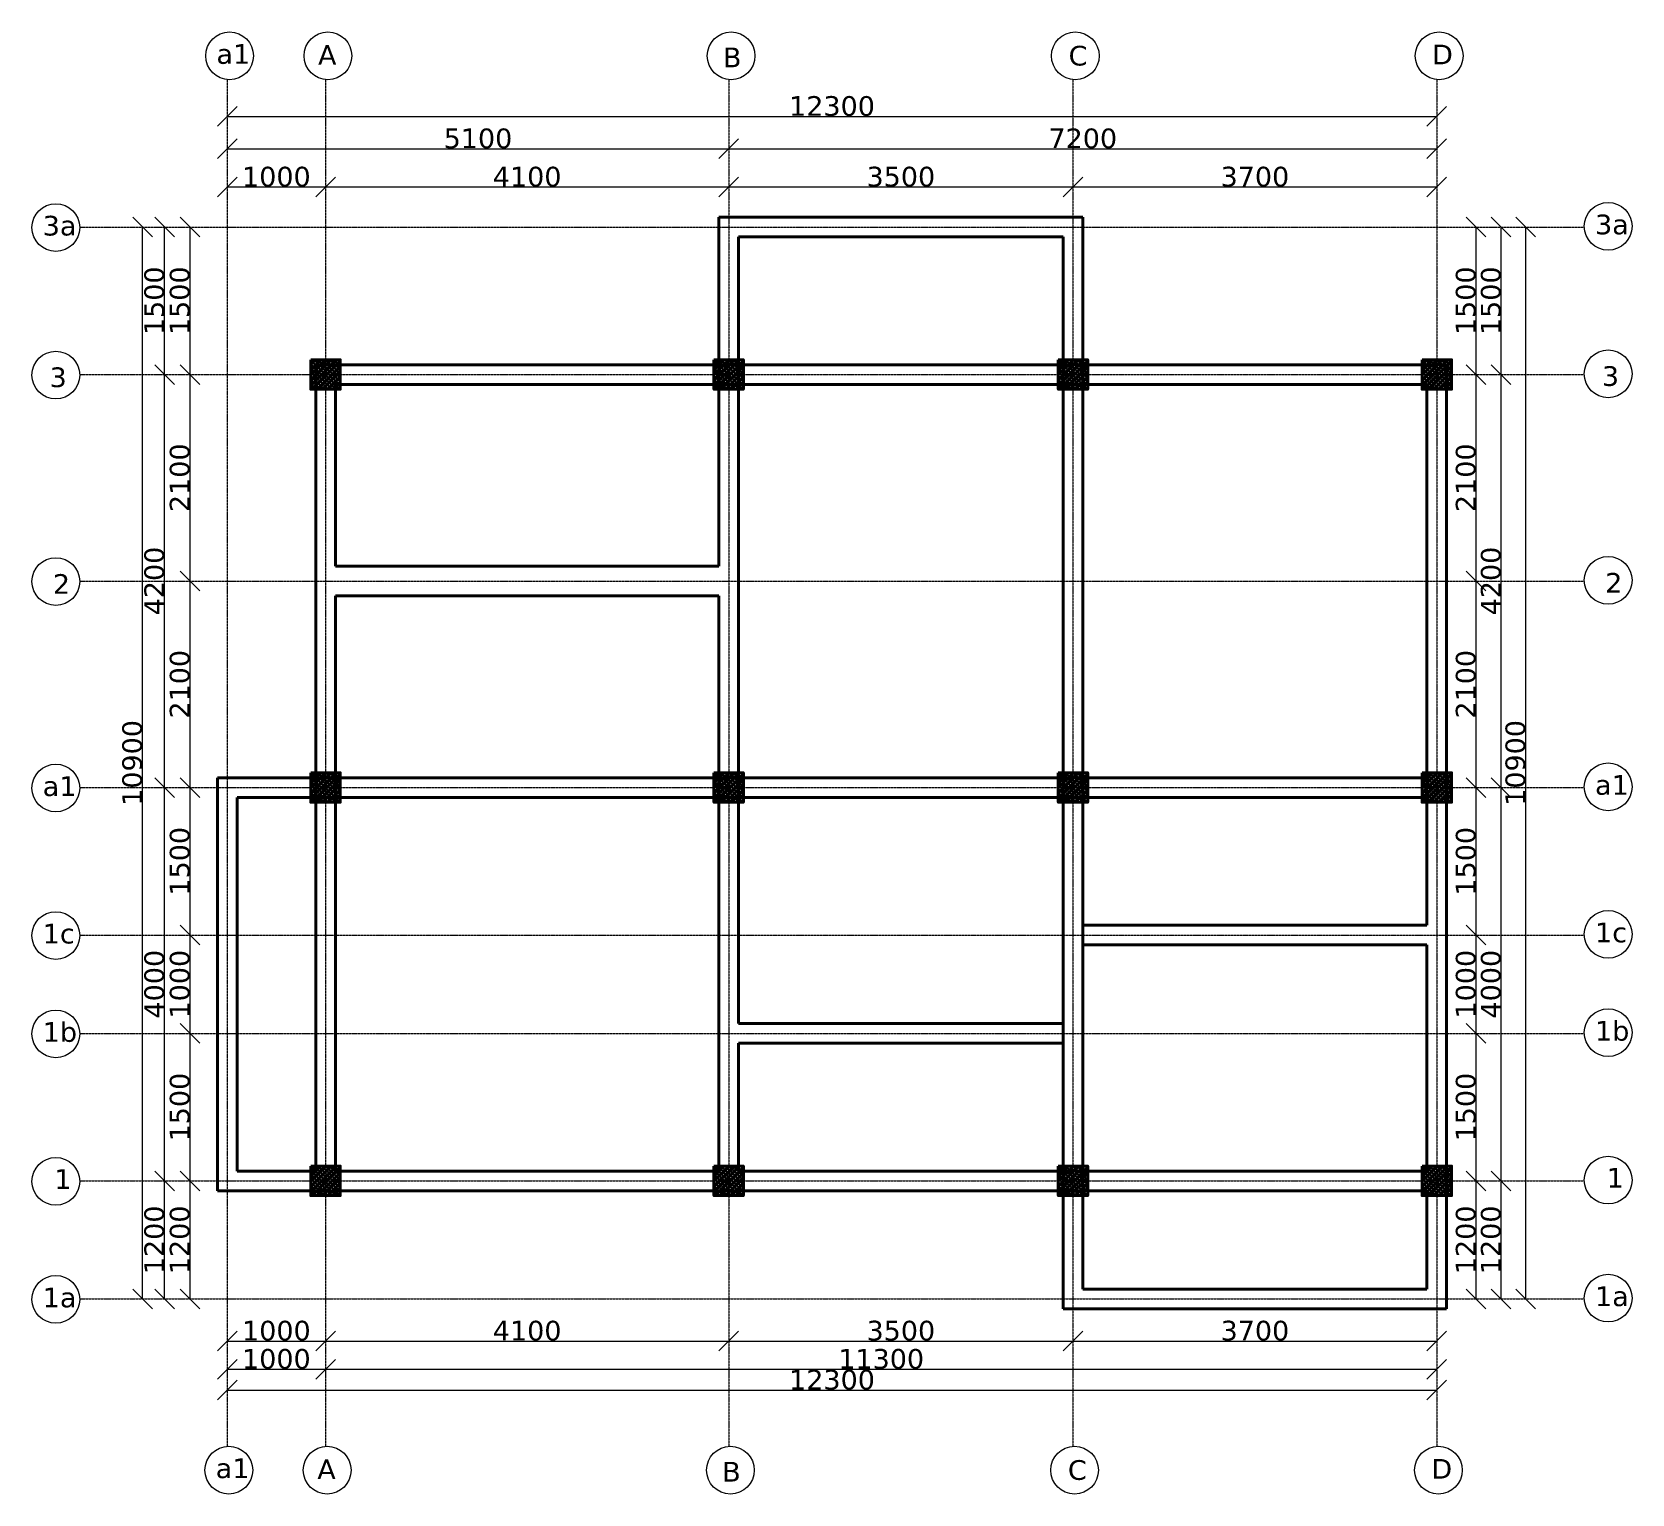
# Model space of a CAD drawing. Header units: millimetres. Extents: x 254087 to 427487, y 66037 to 92339.
# Drawn here: x 338808 to 355078, y 74526 to 89394 of the extents above; entities that cross this region are included whole.
import ezdxf

# ---------------------------------------------------------------- set-up
doc = ezdxf.new("R2010")
doc.units = ezdxf.units.MM
doc.header["$MEASUREMENT"] = 0
doc.linetypes.add('ACAD_ISO04W100', pattern=[30, 24, -3, 0, -3])
for name, color, linetype, lineweight in [('centreline', 90, 'ACAD_ISO04W100', 0), ('columns', 131, 'Continuous', 40), ('concrete outline', 7, 'Continuous', 40), ('dimension', 255, 'Continuous', 13)]:
    doc.layers.add(name, color=color, linetype=linetype, lineweight=lineweight)
doc.styles.add('1so 200', font='verdana.ttf', dxfattribs={"height": 200})
doc.styles.get("Standard").update_dxf_attribs({"font": 'verdana.ttf', "height": 200})
doc.dimstyles.new('STYLE200', dxfattribs={"dimtxt": 200, "dimasz": 200, "dimexe": 0.18, "dimexo": 0.0625, "dimgap": 0.09, "dimtad": 1, "dimdec": 0, "dimzin": 0, "dimdsep": 46, "dimtxsty": '1so 200', "dimblk": 'OBLIQUE', "dimcen": 0.09, "dimse1": 1, "dimse2": 1, "dimclrd": 256, "dimclrt": 256, "dimadec": 0, "dimazin": 0, "dimtfac": 1, "dimtdec": 0, "dimtofl": 0, "dimtmove": 0, "dimatfit": 3, "dimldrblk": 'OBLIQUE', "dimfxl": 1, "dimtolj": 1, "dimtzin": 0, "dimlwd": -1, "dimarcsym": 0})

msp = doc.modelspace()

# ---------------------------------------------------------------- texts
at = {"layer": 'concrete outline', "char_height": 200, "attachment_point": 1}
for s, insert in [('{\\C40;\\c3266552;A}', (341716.6, 89260.4)), ('{\\C40;\\c3266552;B}', (345833.6, 89236)), ('{\\C40;\\c3266552;C}', (349348.7, 89253.5)), ('{\\C40;\\c3266552;D}', (353045.3, 89265.3)), ('{\\C40;\\c3266552;A}', (341709.2, 74877.3)), ('{\\C40;\\c3266552;B}', (345826.2, 74852.9)), ('{\\C40;\\c3266552;C}', (349341.3, 74870.4)), ('{\\C40;\\c3266552;D}', (353038, 74882.2))]:
    msp.add_mtext_dynamic_manual_height_columns(s, width=1284.115, gutter_width=1000, heights=[0], dxfattribs=dict(at, insert=insert))
at = {"layer": 'dimension', "color": 40, "true_color": 0xf8d731, "char_height": 200, "attachment_point": 1}
for s, width, insert in [('a1', 178.446, (340683.9, 89270.8)), ('3a', 178.446, (354702.2, 87537)), ('3a', 178.446, (338917.4, 87524.8)), ('3', 178.446, (338986.6, 85983)), ('3', 178.446, (354771.3, 85995.2)), ('2', 178.446, (339020.3, 83880.8)), ('2', 178.446, (354805.1, 83893)), ('a1', 178.446, (354702.2, 81837)), ('a1', 178.446, (338917.4, 81824.8)), ('1c', 178.446, (338917.4, 80324.8)), ('1c', 178.446, (354702.2, 80337)), ('1b', 178.446, (338917.4, 79324.8)), ('1b', 178.446, (354702.2, 79337)), ('1', 178.446, (339034.8, 77829.6)), ('1', 178.446, (354819.6, 77841.8)), ('1a', 210.634, (354702.2, 76637)), ('1a', 210.634, (338917.4, 76624.8)), ('a1', 178.446, (340676.5, 74887.7))]:
    msp.add_mtext_dynamic_manual_height_columns(s, width=width, gutter_width=1000, heights=[0], dxfattribs=dict(at, insert=insert))

# ---------------------------------------------------------------- blocks, each defined once
blk = doc.blocks.new('_Oblique')
at = {"color": 0, "linetype": 'ByBlock', "lineweight": -2}
blk.add_line((-0.5, -0.5), (0.5, 0.5), dxfattribs=at)
blk = doc.blocks.new('*D47')
at = {"layer": 'Defpoints', "color": 0, "transparency": 16777216}
for p in [(340793, 87818), (341793, 87818), (341793, 87818)]:
    blk.add_point(p, dxfattribs=at)
at = {"layer": 'dimension', "transparency": 16777216}
blk.add_line((340793, 87818), (341793, 87818), dxfattribs=at)
at = {"layer": 'dimension', "transparency": 16777216, "xscale": 200, "yscale": 200, "zscale": 200, "rotation": 180}
blk.add_blockref('_Oblique', (340793, 87818), dxfattribs=at)
at = {"layer": 'dimension', "transparency": 16777216, "xscale": 200, "yscale": 200, "zscale": 200}
blk.add_blockref('_Oblique', (341793, 87818), dxfattribs=at)
at = {"layer": 'dimension', "transparency": 16777216, "insert": (341293, 87922), "char_height": 200, "attachment_point": 5, "style": '1so 200'}
blk.add_mtext('\\A1;1000', dxfattribs=at)
blk = doc.blocks.new('*D48')
at = {"layer": 'Defpoints', "color": 0, "transparency": 16777216}
for p in [(341793, 87818), (345893, 87818), (345893, 87818)]:
    blk.add_point(p, dxfattribs=at)
at = {"layer": 'dimension', "transparency": 16777216}
blk.add_line((341793, 87818), (345893, 87818), dxfattribs=at)
at = {"layer": 'dimension', "transparency": 16777216, "xscale": 200, "yscale": 200, "zscale": 200, "rotation": 180}
blk.add_blockref('_Oblique', (341793, 87818), dxfattribs=at)
at = {"layer": 'dimension', "transparency": 16777216, "xscale": 200, "yscale": 200, "zscale": 200}
blk.add_blockref('_Oblique', (345893, 87818), dxfattribs=at)
at = {"layer": 'dimension', "transparency": 16777216, "insert": (343843, 87922), "char_height": 200, "attachment_point": 5, "style": '1so 200'}
blk.add_mtext('\\A1;4100', dxfattribs=at)
blk = doc.blocks.new('*D49')
at = {"layer": 'Defpoints', "color": 0, "transparency": 16777216}
for p in [(345893, 87818), (349393, 87818), (349393, 87818)]:
    blk.add_point(p, dxfattribs=at)
at = {"layer": 'dimension', "transparency": 16777216}
blk.add_line((345893, 87818), (349393, 87818), dxfattribs=at)
at = {"layer": 'dimension', "transparency": 16777216, "xscale": 200, "yscale": 200, "zscale": 200, "rotation": 180}
blk.add_blockref('_Oblique', (345893, 87818), dxfattribs=at)
at = {"layer": 'dimension', "transparency": 16777216, "xscale": 200, "yscale": 200, "zscale": 200}
blk.add_blockref('_Oblique', (349393, 87818), dxfattribs=at)
at = {"layer": 'dimension', "transparency": 16777216, "insert": (347643, 87922), "char_height": 200, "attachment_point": 5, "style": '1so 200'}
blk.add_mtext('\\A1;3500', dxfattribs=at)
blk = doc.blocks.new('*D50')
at = {"layer": 'Defpoints', "color": 0, "transparency": 16777216}
for p in [(349393, 87818), (353093, 87818), (353093, 87818)]:
    blk.add_point(p, dxfattribs=at)
at = {"layer": 'dimension', "transparency": 16777216}
blk.add_line((349393, 87818), (353093, 87818), dxfattribs=at)
at = {"layer": 'dimension', "transparency": 16777216, "xscale": 200, "yscale": 200, "zscale": 200, "rotation": 180}
blk.add_blockref('_Oblique', (349393, 87818), dxfattribs=at)
at = {"layer": 'dimension', "transparency": 16777216, "xscale": 200, "yscale": 200, "zscale": 200}
blk.add_blockref('_Oblique', (353093, 87818), dxfattribs=at)
at = {"layer": 'dimension', "transparency": 16777216, "insert": (351243, 87922), "char_height": 200, "attachment_point": 5, "style": '1so 200'}
blk.add_mtext('\\A1;3700', dxfattribs=at)
blk = doc.blocks.new('*D51')
at = {"layer": 'Defpoints', "color": 0, "transparency": 16777216}
for p in [(340793, 88207), (345893, 88207), (345893, 88207)]:
    blk.add_point(p, dxfattribs=at)
at = {"layer": 'dimension', "transparency": 16777216}
blk.add_line((340793, 88207), (345893, 88207), dxfattribs=at)
at = {"layer": 'dimension', "transparency": 16777216, "xscale": 200, "yscale": 200, "zscale": 200, "rotation": 180}
blk.add_blockref('_Oblique', (340793, 88207), dxfattribs=at)
at = {"layer": 'dimension', "transparency": 16777216, "xscale": 200, "yscale": 200, "zscale": 200}
blk.add_blockref('_Oblique', (345893, 88207), dxfattribs=at)
at = {"layer": 'dimension', "transparency": 16777216, "insert": (343343, 88311), "char_height": 200, "attachment_point": 5, "style": '1so 200'}
blk.add_mtext('\\A1;5100', dxfattribs=at)
blk = doc.blocks.new('*D52')
at = {"layer": 'Defpoints', "color": 0, "transparency": 16777216}
for p in [(345893, 88207), (353093, 88207), (353093, 88207)]:
    blk.add_point(p, dxfattribs=at)
at = {"layer": 'dimension', "transparency": 16777216}
blk.add_line((345893, 88207), (353093, 88207), dxfattribs=at)
at = {"layer": 'dimension', "transparency": 16777216, "xscale": 200, "yscale": 200, "zscale": 200, "rotation": 180}
blk.add_blockref('_Oblique', (345893, 88207), dxfattribs=at)
at = {"layer": 'dimension', "transparency": 16777216, "xscale": 200, "yscale": 200, "zscale": 200}
blk.add_blockref('_Oblique', (353093, 88207), dxfattribs=at)
at = {"layer": 'dimension', "transparency": 16777216, "insert": (349493, 88311), "char_height": 200, "attachment_point": 5, "style": '1so 200'}
blk.add_mtext('\\A1;7200', dxfattribs=at)
blk = doc.blocks.new('*D53')
at = {"layer": 'Defpoints', "color": 0, "transparency": 16777216}
for p in [(340793, 88536), (353093, 88536), (353093, 88536)]:
    blk.add_point(p, dxfattribs=at)
at = {"layer": 'dimension', "transparency": 16777216}
blk.add_line((340793, 88536), (353093, 88536), dxfattribs=at)
at = {"layer": 'dimension', "transparency": 16777216, "xscale": 200, "yscale": 200, "zscale": 200, "rotation": 180}
blk.add_blockref('_Oblique', (340793, 88536), dxfattribs=at)
at = {"layer": 'dimension', "transparency": 16777216, "xscale": 200, "yscale": 200, "zscale": 200}
blk.add_blockref('_Oblique', (353093, 88536), dxfattribs=at)
at = {"layer": 'dimension', "transparency": 16777216, "insert": (346943, 88640), "char_height": 200, "attachment_point": 5, "style": '1so 200'}
blk.add_mtext('\\A1;12300', dxfattribs=at)
blk = doc.blocks.new('*D54')
at = {"layer": 'Defpoints', "color": 0, "transparency": 16777216}
for p in [(340793, 76081), (341793, 76081), (341793, 76081)]:
    blk.add_point(p, dxfattribs=at)
at = {"layer": 'dimension', "transparency": 16777216}
blk.add_line((340793, 76081), (341793, 76081), dxfattribs=at)
at = {"layer": 'dimension', "transparency": 16777216, "xscale": 200, "yscale": 200, "zscale": 200, "rotation": 180}
blk.add_blockref('_Oblique', (340793, 76081), dxfattribs=at)
at = {"layer": 'dimension', "transparency": 16777216, "xscale": 200, "yscale": 200, "zscale": 200}
blk.add_blockref('_Oblique', (341793, 76081), dxfattribs=at)
at = {"layer": 'dimension', "transparency": 16777216, "insert": (341293, 76186), "char_height": 200, "attachment_point": 5, "style": '1so 200'}
blk.add_mtext('\\A1;1000', dxfattribs=at)
blk = doc.blocks.new('*D55')
at = {"layer": 'Defpoints', "color": 0, "transparency": 16777216}
for p in [(341793, 76081), (345893, 76081), (345893, 76081)]:
    blk.add_point(p, dxfattribs=at)
at = {"layer": 'dimension', "transparency": 16777216}
blk.add_line((341793, 76081), (345893, 76081), dxfattribs=at)
at = {"layer": 'dimension', "transparency": 16777216, "xscale": 200, "yscale": 200, "zscale": 200, "rotation": 180}
blk.add_blockref('_Oblique', (341793, 76081), dxfattribs=at)
at = {"layer": 'dimension', "transparency": 16777216, "xscale": 200, "yscale": 200, "zscale": 200}
blk.add_blockref('_Oblique', (345893, 76081), dxfattribs=at)
at = {"layer": 'dimension', "transparency": 16777216, "insert": (343843, 76186), "char_height": 200, "attachment_point": 5, "style": '1so 200'}
blk.add_mtext('\\A1;4100', dxfattribs=at)
blk = doc.blocks.new('*D56')
at = {"layer": 'Defpoints', "color": 0, "transparency": 16777216}
for p in [(345893, 76081), (349393, 76081), (349393, 76081)]:
    blk.add_point(p, dxfattribs=at)
at = {"layer": 'dimension', "transparency": 16777216}
blk.add_line((345893, 76081), (349393, 76081), dxfattribs=at)
at = {"layer": 'dimension', "transparency": 16777216, "xscale": 200, "yscale": 200, "zscale": 200, "rotation": 180}
blk.add_blockref('_Oblique', (345893, 76081), dxfattribs=at)
at = {"layer": 'dimension', "transparency": 16777216, "xscale": 200, "yscale": 200, "zscale": 200}
blk.add_blockref('_Oblique', (349393, 76081), dxfattribs=at)
at = {"layer": 'dimension', "transparency": 16777216, "insert": (347643, 76186), "char_height": 200, "attachment_point": 5, "style": '1so 200'}
blk.add_mtext('\\A1;3500', dxfattribs=at)
blk = doc.blocks.new('*D57')
at = {"layer": 'Defpoints', "color": 0, "transparency": 16777216}
for p in [(349393, 76081), (353093, 76081), (353093, 76081)]:
    blk.add_point(p, dxfattribs=at)
at = {"layer": 'dimension', "transparency": 16777216}
blk.add_line((349393, 76081), (353093, 76081), dxfattribs=at)
at = {"layer": 'dimension', "transparency": 16777216, "xscale": 200, "yscale": 200, "zscale": 200, "rotation": 180}
blk.add_blockref('_Oblique', (349393, 76081), dxfattribs=at)
at = {"layer": 'dimension', "transparency": 16777216, "xscale": 200, "yscale": 200, "zscale": 200}
blk.add_blockref('_Oblique', (353093, 76081), dxfattribs=at)
at = {"layer": 'dimension', "transparency": 16777216, "insert": (351243, 76186), "char_height": 200, "attachment_point": 5, "style": '1so 200'}
blk.add_mtext('\\A1;3700', dxfattribs=at)
blk = doc.blocks.new('*D58')
at = {"layer": 'Defpoints', "color": 0, "transparency": 16777216}
for p in [(340793, 75795), (341793, 75795), (341793, 75795)]:
    blk.add_point(p, dxfattribs=at)
at = {"layer": 'dimension', "transparency": 16777216}
blk.add_line((340793, 75795), (341793, 75795), dxfattribs=at)
at = {"layer": 'dimension', "transparency": 16777216, "xscale": 200, "yscale": 200, "zscale": 200, "rotation": 180}
blk.add_blockref('_Oblique', (340793, 75795), dxfattribs=at)
at = {"layer": 'dimension', "transparency": 16777216, "xscale": 200, "yscale": 200, "zscale": 200}
blk.add_blockref('_Oblique', (341793, 75795), dxfattribs=at)
at = {"layer": 'dimension', "transparency": 16777216, "insert": (341293, 75899), "char_height": 200, "attachment_point": 5, "style": '1so 200'}
blk.add_mtext('\\A1;1000', dxfattribs=at)
blk = doc.blocks.new('*D59')
at = {"layer": 'Defpoints', "color": 0, "transparency": 16777216}
for p in [(341793, 75795), (353093, 75795), (353093, 75795)]:
    blk.add_point(p, dxfattribs=at)
at = {"layer": 'dimension', "transparency": 16777216}
blk.add_line((341793, 75795), (353093, 75795), dxfattribs=at)
at = {"layer": 'dimension', "transparency": 16777216, "xscale": 200, "yscale": 200, "zscale": 200, "rotation": 180}
blk.add_blockref('_Oblique', (341793, 75795), dxfattribs=at)
at = {"layer": 'dimension', "transparency": 16777216, "xscale": 200, "yscale": 200, "zscale": 200}
blk.add_blockref('_Oblique', (353093, 75795), dxfattribs=at)
at = {"layer": 'dimension', "transparency": 16777216, "insert": (347443, 75899), "char_height": 200, "attachment_point": 5, "style": '1so 200'}
blk.add_mtext('\\A1;11300', dxfattribs=at)
blk = doc.blocks.new('*D60')
at = {"layer": 'Defpoints', "color": 0, "transparency": 16777216}
for p in [(340793, 75583), (353093, 75583), (353093, 75583)]:
    blk.add_point(p, dxfattribs=at)
at = {"layer": 'dimension', "transparency": 16777216}
blk.add_line((340793, 75583), (353093, 75583), dxfattribs=at)
at = {"layer": 'dimension', "transparency": 16777216, "xscale": 200, "yscale": 200, "zscale": 200, "rotation": 180}
blk.add_blockref('_Oblique', (340793, 75583), dxfattribs=at)
at = {"layer": 'dimension', "transparency": 16777216, "xscale": 200, "yscale": 200, "zscale": 200}
blk.add_blockref('_Oblique', (353093, 75583), dxfattribs=at)
at = {"layer": 'dimension', "transparency": 16777216, "insert": (346943, 75687), "char_height": 200, "attachment_point": 5, "style": '1so 200'}
blk.add_mtext('\\A1;12300', dxfattribs=at)
blk = doc.blocks.new('*D61')
at = {"layer": 'Defpoints', "color": 0, "transparency": 16777216}
for p in [(353493, 77711), (353493, 77711), (353493, 76511)]:
    blk.add_point(p, dxfattribs=at)
at = {"layer": 'dimension', "transparency": 16777216}
blk.add_line((353493, 76511), (353493, 77711), dxfattribs=at)
at = {"layer": 'dimension', "transparency": 16777216, "xscale": 200, "yscale": 200, "zscale": 200}
for p, rotation in [((353493, 77711), 90), ((353493, 76511), 270)]:
    blk.add_blockref('_Oblique', p, dxfattribs=dict(at, rotation=rotation))
at = {"layer": 'dimension', "transparency": 16777216, "insert": (353388, 77111), "char_height": 200, "attachment_point": 5, "rotation": 90, "style": '1so 200'}
blk.add_mtext('\\A1;1200', dxfattribs=at)
blk = doc.blocks.new('*D62')
at = {"layer": 'Defpoints', "color": 0, "transparency": 16777216}
for p in [(353492, 79211), (353493, 79211), (353493, 77711)]:
    blk.add_point(p, dxfattribs=at)
at = {"layer": 'dimension', "transparency": 16777216}
blk.add_line((353492, 77711), (353492, 79211), dxfattribs=at)
at = {"layer": 'dimension', "transparency": 16777216, "xscale": 200, "yscale": 200, "zscale": 200}
for p, rotation in [((353492, 79211), 90), ((353492, 77711), 270)]:
    blk.add_blockref('_Oblique', p, dxfattribs=dict(at, rotation=rotation))
at = {"layer": 'dimension', "transparency": 16777216, "insert": (353388, 78461), "char_height": 200, "attachment_point": 5, "rotation": 90, "style": '1so 200'}
blk.add_mtext('\\A1;1500', dxfattribs=at)
blk = doc.blocks.new('*D63')
at = {"layer": 'Defpoints', "color": 0, "transparency": 16777216}
for p in [(353493, 80211), (353493, 80211), (353493, 79211)]:
    blk.add_point(p, dxfattribs=at)
at = {"layer": 'dimension', "transparency": 16777216}
blk.add_line((353493, 79211), (353493, 80211), dxfattribs=at)
at = {"layer": 'dimension', "transparency": 16777216, "xscale": 200, "yscale": 200, "zscale": 200}
for p, rotation in [((353493, 80211), 90), ((353493, 79211), 270)]:
    blk.add_blockref('_Oblique', p, dxfattribs=dict(at, rotation=rotation))
at = {"layer": 'dimension', "transparency": 16777216, "insert": (353388, 79711), "char_height": 200, "attachment_point": 5, "rotation": 90, "style": '1so 200'}
blk.add_mtext('\\A1;1000', dxfattribs=at)
blk = doc.blocks.new('*D64')
at = {"layer": 'Defpoints', "color": 0, "transparency": 16777216}
for p in [(353493, 81711), (353493, 81711), (353493, 80211)]:
    blk.add_point(p, dxfattribs=at)
at = {"layer": 'dimension', "transparency": 16777216}
blk.add_line((353493, 80211), (353493, 81711), dxfattribs=at)
at = {"layer": 'dimension', "transparency": 16777216, "xscale": 200, "yscale": 200, "zscale": 200}
for p, rotation in [((353493, 81711), 90), ((353493, 80211), 270)]:
    blk.add_blockref('_Oblique', p, dxfattribs=dict(at, rotation=rotation))
at = {"layer": 'dimension', "transparency": 16777216, "insert": (353388, 80961), "char_height": 200, "attachment_point": 5, "rotation": 90, "style": '1so 200'}
blk.add_mtext('\\A1;1500', dxfattribs=at)
blk = doc.blocks.new('*D65')
at = {"layer": 'Defpoints', "color": 0, "transparency": 16777216}
for p in [(353493, 83811), (353493, 83811), (353493, 81711)]:
    blk.add_point(p, dxfattribs=at)
at = {"layer": 'dimension', "transparency": 16777216}
blk.add_line((353493, 81711), (353493, 83811), dxfattribs=at)
at = {"layer": 'dimension', "transparency": 16777216, "xscale": 200, "yscale": 200, "zscale": 200}
for p, rotation in [((353493, 83811), 90), ((353493, 81711), 270)]:
    blk.add_blockref('_Oblique', p, dxfattribs=dict(at, rotation=rotation))
at = {"layer": 'dimension', "transparency": 16777216, "insert": (353388, 82761), "char_height": 200, "attachment_point": 5, "rotation": 90, "style": '1so 200'}
blk.add_mtext('\\A1;2100', dxfattribs=at)
blk = doc.blocks.new('*D66')
at = {"layer": 'Defpoints', "color": 0, "transparency": 16777216}
for p in [(353493, 85911), (353493, 85911), (353493, 83811)]:
    blk.add_point(p, dxfattribs=at)
at = {"layer": 'dimension', "transparency": 16777216}
blk.add_line((353493, 83811), (353493, 85911), dxfattribs=at)
at = {"layer": 'dimension', "transparency": 16777216, "xscale": 200, "yscale": 200, "zscale": 200}
for p, rotation in [((353493, 85911), 90), ((353493, 83811), 270)]:
    blk.add_blockref('_Oblique', p, dxfattribs=dict(at, rotation=rotation))
at = {"layer": 'dimension', "transparency": 16777216, "insert": (353388, 84861), "char_height": 200, "attachment_point": 5, "rotation": 90, "style": '1so 200'}
blk.add_mtext('\\A1;2100', dxfattribs=at)
blk = doc.blocks.new('*D67')
at = {"layer": 'Defpoints', "color": 0, "transparency": 16777216}
for p in [(353493, 87411), (353493, 87411), (353493, 85911)]:
    blk.add_point(p, dxfattribs=at)
at = {"layer": 'dimension', "transparency": 16777216}
blk.add_line((353493, 85911), (353493, 87411), dxfattribs=at)
at = {"layer": 'dimension', "transparency": 16777216, "xscale": 200, "yscale": 200, "zscale": 200}
for p, rotation in [((353493, 87411), 90), ((353493, 85911), 270)]:
    blk.add_blockref('_Oblique', p, dxfattribs=dict(at, rotation=rotation))
at = {"layer": 'dimension', "transparency": 16777216, "insert": (353388, 86661), "char_height": 200, "attachment_point": 5, "rotation": 90, "style": '1so 200'}
blk.add_mtext('\\A1;1500', dxfattribs=at)
blk = doc.blocks.new('*D68')
at = {"layer": 'Defpoints', "color": 0, "transparency": 16777216}
for p in [(353747, 77711), (353747, 77711), (353747, 76511)]:
    blk.add_point(p, dxfattribs=at)
at = {"layer": 'dimension', "transparency": 16777216}
blk.add_line((353747, 76511), (353747, 77711), dxfattribs=at)
at = {"layer": 'dimension', "transparency": 16777216, "xscale": 200, "yscale": 200, "zscale": 200}
for p, rotation in [((353747, 77711), 90), ((353747, 76511), 270)]:
    blk.add_blockref('_Oblique', p, dxfattribs=dict(at, rotation=rotation))
at = {"layer": 'dimension', "transparency": 16777216, "insert": (353643, 77111), "char_height": 200, "attachment_point": 5, "rotation": 90, "style": '1so 200'}
blk.add_mtext('\\A1;1200', dxfattribs=at)
blk = doc.blocks.new('*D69')
at = {"layer": 'Defpoints', "color": 0, "transparency": 16777216}
for p in [(353747, 81711), (353747, 81711), (353747, 77711)]:
    blk.add_point(p, dxfattribs=at)
at = {"layer": 'dimension', "transparency": 16777216}
blk.add_line((353747, 77711), (353747, 81711), dxfattribs=at)
at = {"layer": 'dimension', "transparency": 16777216, "xscale": 200, "yscale": 200, "zscale": 200}
for p, rotation in [((353747, 81711), 90), ((353747, 77711), 270)]:
    blk.add_blockref('_Oblique', p, dxfattribs=dict(at, rotation=rotation))
at = {"layer": 'dimension', "transparency": 16777216, "insert": (353643, 79711), "char_height": 200, "attachment_point": 5, "rotation": 90, "style": '1so 200'}
blk.add_mtext('\\A1;4000', dxfattribs=at)
blk = doc.blocks.new('*D70')
at = {"layer": 'Defpoints', "color": 0, "transparency": 16777216}
for p in [(353747, 85911), (353747, 85911), (353747, 81711)]:
    blk.add_point(p, dxfattribs=at)
at = {"layer": 'dimension', "transparency": 16777216}
blk.add_line((353747, 81711), (353747, 85911), dxfattribs=at)
at = {"layer": 'dimension', "transparency": 16777216, "xscale": 200, "yscale": 200, "zscale": 200}
for p, rotation in [((353747, 85911), 90), ((353747, 81711), 270)]:
    blk.add_blockref('_Oblique', p, dxfattribs=dict(at, rotation=rotation))
at = {"layer": 'dimension', "transparency": 16777216, "insert": (353643, 83811), "char_height": 200, "attachment_point": 5, "rotation": 90, "style": '1so 200'}
blk.add_mtext('\\A1;4200', dxfattribs=at)
blk = doc.blocks.new('*D71')
at = {"layer": 'Defpoints', "color": 0, "transparency": 16777216}
for p in [(353747, 87411), (353747, 87411), (353747, 85911)]:
    blk.add_point(p, dxfattribs=at)
at = {"layer": 'dimension', "transparency": 16777216}
blk.add_line((353747, 85911), (353747, 87411), dxfattribs=at)
at = {"layer": 'dimension', "transparency": 16777216, "xscale": 200, "yscale": 200, "zscale": 200}
for p, rotation in [((353747, 87411), 90), ((353747, 85911), 270)]:
    blk.add_blockref('_Oblique', p, dxfattribs=dict(at, rotation=rotation))
at = {"layer": 'dimension', "transparency": 16777216, "insert": (353643, 86661), "char_height": 200, "attachment_point": 5, "rotation": 90, "style": '1so 200'}
blk.add_mtext('\\A1;1500', dxfattribs=at)
blk = doc.blocks.new('*D72')
at = {"layer": 'Defpoints', "color": 0, "transparency": 16777216}
for p in [(353997, 87411), (353997, 87411), (353997, 76511)]:
    blk.add_point(p, dxfattribs=at)
at = {"layer": 'dimension', "transparency": 16777216}
blk.add_line((353997, 76511), (353997, 87411), dxfattribs=at)
at = {"layer": 'dimension', "transparency": 16777216, "xscale": 200, "yscale": 200, "zscale": 200}
for p, rotation in [((353997, 87411), 90), ((353997, 76511), 270)]:
    blk.add_blockref('_Oblique', p, dxfattribs=dict(at, rotation=rotation))
at = {"layer": 'dimension', "transparency": 16777216, "insert": (353893, 81961), "char_height": 200, "attachment_point": 5, "rotation": 90, "style": '1so 200'}
blk.add_mtext('\\A1;10900', dxfattribs=at)
blk = doc.blocks.new('*D73')
at = {"layer": 'Defpoints', "color": 0, "transparency": 16777216}
for p in [(340415, 77711), (340415, 77711), (340415, 76511)]:
    blk.add_point(p, dxfattribs=at)
at = {"layer": 'dimension', "transparency": 16777216}
blk.add_line((340415, 76511), (340415, 77711), dxfattribs=at)
at = {"layer": 'dimension', "transparency": 16777216, "xscale": 200, "yscale": 200, "zscale": 200}
for p, rotation in [((340415, 77711), 90), ((340415, 76511), 270)]:
    blk.add_blockref('_Oblique', p, dxfattribs=dict(at, rotation=rotation))
at = {"layer": 'dimension', "transparency": 16777216, "insert": (340311, 77111), "char_height": 200, "attachment_point": 5, "rotation": 90, "style": '1so 200'}
blk.add_mtext('\\A1;1200', dxfattribs=at)
blk = doc.blocks.new('*D74')
at = {"layer": 'Defpoints', "color": 0, "transparency": 16777216}
for p in [(340415, 79211), (340415, 79211), (340415, 77711)]:
    blk.add_point(p, dxfattribs=at)
at = {"layer": 'dimension', "transparency": 16777216}
blk.add_line((340415, 77711), (340415, 79211), dxfattribs=at)
at = {"layer": 'dimension', "transparency": 16777216, "xscale": 200, "yscale": 200, "zscale": 200}
for p, rotation in [((340415, 79211), 90), ((340415, 77711), 270)]:
    blk.add_blockref('_Oblique', p, dxfattribs=dict(at, rotation=rotation))
at = {"layer": 'dimension', "transparency": 16777216, "insert": (340311, 78461), "char_height": 200, "attachment_point": 5, "rotation": 90, "style": '1so 200'}
blk.add_mtext('\\A1;1500', dxfattribs=at)
blk = doc.blocks.new('*D75')
at = {"layer": 'Defpoints', "color": 0, "transparency": 16777216}
for p in [(340415, 80211), (340415, 80211), (340415, 79211)]:
    blk.add_point(p, dxfattribs=at)
at = {"layer": 'dimension', "transparency": 16777216}
blk.add_line((340415, 79211), (340415, 80211), dxfattribs=at)
at = {"layer": 'dimension', "transparency": 16777216, "xscale": 200, "yscale": 200, "zscale": 200}
for p, rotation in [((340415, 80211), 90), ((340415, 79211), 270)]:
    blk.add_blockref('_Oblique', p, dxfattribs=dict(at, rotation=rotation))
at = {"layer": 'dimension', "transparency": 16777216, "insert": (340311, 79711), "char_height": 200, "attachment_point": 5, "rotation": 90, "style": '1so 200'}
blk.add_mtext('\\A1;1000', dxfattribs=at)
blk = doc.blocks.new('*D76')
at = {"layer": 'Defpoints', "color": 0, "transparency": 16777216}
for p in [(340415, 83811), (340415, 83811), (340415, 81711)]:
    blk.add_point(p, dxfattribs=at)
at = {"layer": 'dimension', "transparency": 16777216}
blk.add_line((340415, 81711), (340415, 83811), dxfattribs=at)
at = {"layer": 'dimension', "transparency": 16777216, "xscale": 200, "yscale": 200, "zscale": 200}
for p, rotation in [((340415, 83811), 90), ((340415, 81711), 270)]:
    blk.add_blockref('_Oblique', p, dxfattribs=dict(at, rotation=rotation))
at = {"layer": 'dimension', "transparency": 16777216, "insert": (340311, 82761), "char_height": 200, "attachment_point": 5, "rotation": 90, "style": '1so 200'}
blk.add_mtext('\\A1;2100', dxfattribs=at)
blk = doc.blocks.new('*D77')
at = {"layer": 'Defpoints', "color": 0, "transparency": 16777216}
for p in [(340415, 85911), (340415, 85911), (340415, 83811)]:
    blk.add_point(p, dxfattribs=at)
at = {"layer": 'dimension', "transparency": 16777216}
blk.add_line((340415, 83811), (340415, 85911), dxfattribs=at)
at = {"layer": 'dimension', "transparency": 16777216, "xscale": 200, "yscale": 200, "zscale": 200}
for p, rotation in [((340415, 85911), 90), ((340415, 83811), 270)]:
    blk.add_blockref('_Oblique', p, dxfattribs=dict(at, rotation=rotation))
at = {"layer": 'dimension', "transparency": 16777216, "insert": (340311, 84861), "char_height": 200, "attachment_point": 5, "rotation": 90, "style": '1so 200'}
blk.add_mtext('\\A1;2100', dxfattribs=at)
blk = doc.blocks.new('*D78')
at = {"layer": 'Defpoints', "color": 0, "transparency": 16777216}
for p in [(340415, 87411), (340415, 87411), (340415, 85911)]:
    blk.add_point(p, dxfattribs=at)
at = {"layer": 'dimension', "transparency": 16777216}
blk.add_line((340415, 85911), (340415, 87411), dxfattribs=at)
at = {"layer": 'dimension', "transparency": 16777216, "xscale": 200, "yscale": 200, "zscale": 200}
for p, rotation in [((340415, 87411), 90), ((340415, 85911), 270)]:
    blk.add_blockref('_Oblique', p, dxfattribs=dict(at, rotation=rotation))
at = {"layer": 'dimension', "transparency": 16777216, "insert": (340311, 86661), "char_height": 200, "attachment_point": 5, "rotation": 90, "style": '1so 200'}
blk.add_mtext('\\A1;1500', dxfattribs=at)
blk = doc.blocks.new('*D79')
at = {"layer": 'Defpoints', "color": 0, "transparency": 16777216}
for p in [(340415, 81711), (340415, 81711), (340415, 80211)]:
    blk.add_point(p, dxfattribs=at)
at = {"layer": 'dimension', "transparency": 16777216}
blk.add_line((340415, 80211), (340415, 81711), dxfattribs=at)
at = {"layer": 'dimension', "transparency": 16777216, "xscale": 200, "yscale": 200, "zscale": 200}
for p, rotation in [((340415, 81711), 90), ((340415, 80211), 270)]:
    blk.add_blockref('_Oblique', p, dxfattribs=dict(at, rotation=rotation))
at = {"layer": 'dimension', "transparency": 16777216, "insert": (340311, 80961), "char_height": 200, "attachment_point": 5, "rotation": 90, "style": '1so 200'}
blk.add_mtext('\\A1;1500', dxfattribs=at)
blk = doc.blocks.new('*D80')
at = {"layer": 'Defpoints', "color": 0, "transparency": 16777216}
for p in [(340156, 77711), (340156, 77711), (340156, 76511)]:
    blk.add_point(p, dxfattribs=at)
at = {"layer": 'dimension', "transparency": 16777216}
blk.add_line((340156, 76511), (340156, 77711), dxfattribs=at)
at = {"layer": 'dimension', "transparency": 16777216, "xscale": 200, "yscale": 200, "zscale": 200}
for p, rotation in [((340156, 77711), 90), ((340156, 76511), 270)]:
    blk.add_blockref('_Oblique', p, dxfattribs=dict(at, rotation=rotation))
at = {"layer": 'dimension', "transparency": 16777216, "insert": (340052, 77111), "char_height": 200, "attachment_point": 5, "rotation": 90, "style": '1so 200'}
blk.add_mtext('\\A1;1200', dxfattribs=at)
blk = doc.blocks.new('*D81')
at = {"layer": 'Defpoints', "color": 0, "transparency": 16777216}
for p in [(340156, 81711), (340156, 81711), (340156, 77711)]:
    blk.add_point(p, dxfattribs=at)
at = {"layer": 'dimension', "transparency": 16777216}
blk.add_line((340156, 77711), (340156, 81711), dxfattribs=at)
at = {"layer": 'dimension', "transparency": 16777216, "xscale": 200, "yscale": 200, "zscale": 200}
for p, rotation in [((340156, 81711), 90), ((340156, 77711), 270)]:
    blk.add_blockref('_Oblique', p, dxfattribs=dict(at, rotation=rotation))
at = {"layer": 'dimension', "transparency": 16777216, "insert": (340052, 79711), "char_height": 200, "attachment_point": 5, "rotation": 90, "style": '1so 200'}
blk.add_mtext('\\A1;4000', dxfattribs=at)
blk = doc.blocks.new('*D82')
at = {"layer": 'Defpoints', "color": 0, "transparency": 16777216}
for p in [(340156, 85911), (340156, 85911), (340156, 81711)]:
    blk.add_point(p, dxfattribs=at)
at = {"layer": 'dimension', "transparency": 16777216}
blk.add_line((340156, 81711), (340156, 85911), dxfattribs=at)
at = {"layer": 'dimension', "transparency": 16777216, "xscale": 200, "yscale": 200, "zscale": 200}
for p, rotation in [((340156, 85911), 90), ((340156, 81711), 270)]:
    blk.add_blockref('_Oblique', p, dxfattribs=dict(at, rotation=rotation))
at = {"layer": 'dimension', "transparency": 16777216, "insert": (340052, 83811), "char_height": 200, "attachment_point": 5, "rotation": 90, "style": '1so 200'}
blk.add_mtext('\\A1;4200', dxfattribs=at)
blk = doc.blocks.new('*D83')
at = {"layer": 'Defpoints', "color": 0, "transparency": 16777216}
for p in [(340156, 87411), (340156, 87411), (340156, 85911)]:
    blk.add_point(p, dxfattribs=at)
at = {"layer": 'dimension', "transparency": 16777216}
blk.add_line((340156, 85911), (340156, 87411), dxfattribs=at)
at = {"layer": 'dimension', "transparency": 16777216, "xscale": 200, "yscale": 200, "zscale": 200}
for p, rotation in [((340156, 87411), 90), ((340156, 85911), 270)]:
    blk.add_blockref('_Oblique', p, dxfattribs=dict(at, rotation=rotation))
at = {"layer": 'dimension', "transparency": 16777216, "insert": (340052, 86661), "char_height": 200, "attachment_point": 5, "rotation": 90, "style": '1so 200'}
blk.add_mtext('\\A1;1500', dxfattribs=at)
blk = doc.blocks.new('*D84')
at = {"layer": 'Defpoints', "color": 0, "transparency": 16777216}
for p in [(339932, 87411), (339932, 87411), (339932, 76511)]:
    blk.add_point(p, dxfattribs=at)
at = {"layer": 'dimension', "transparency": 16777216}
blk.add_line((339932, 76511), (339932, 87411), dxfattribs=at)
at = {"layer": 'dimension', "transparency": 16777216, "xscale": 200, "yscale": 200, "zscale": 200}
for p, rotation in [((339932, 87411), 90), ((339932, 76511), 270)]:
    blk.add_blockref('_Oblique', p, dxfattribs=dict(at, rotation=rotation))
at = {"layer": 'dimension', "transparency": 16777216, "insert": (339828, 81961), "char_height": 200, "attachment_point": 5, "rotation": 90, "style": '1so 200'}
blk.add_mtext('\\A1;10900', dxfattribs=at)

# ---------------------------------------------------------------- dimensions: what is measured, and where the dimension line sits
at = {"layer": 'dimension'}
for base, p1, p2, picture, middle in [((353092.9, 88536), (340792.9, 88536), (353092.9, 88536), '*D53', (346942.9, 88640.2)), ((345892.9, 88206.8), (340792.9, 88206.8), (345892.9, 88206.8), '*D51', (343342.9, 88311)), ((353092.9, 88206.8), (345892.9, 88206.8), (353092.9, 88206.8), '*D52', (349492.9, 88311)), ((341792.9, 87817.9), (340792.9, 87817.9), (341792.9, 87817.9), '*D47', (341292.9, 87922.1)), ((345892.9, 87817.9), (341792.9, 87817.9), (345892.9, 87817.9), '*D48', (343842.9, 87922.1)), ((349392.9, 87817.9), (345892.9, 87817.9), (349392.9, 87817.9), '*D49', (347642.9, 87922.1)), ((353092.9, 87817.9), (349392.9, 87817.9), (353092.9, 87817.9), '*D50', (351242.9, 87922.1)), ((341792.9, 76081.5), (340792.9, 76081.5), (341792.9, 76081.5), '*D54', (341292.9, 76185.7)), ((345892.9, 76081.5), (341792.9, 76081.5), (345892.9, 76081.5), '*D55', (343842.9, 76185.7)), ((349392.9, 76081.5), (345892.9, 76081.5), (349392.9, 76081.5), '*D56', (347642.9, 76185.7)), ((353092.9, 76081.5), (349392.9, 76081.5), (353092.9, 76081.5), '*D57', (351242.9, 76185.7)), ((341792.9, 75794.7), (340792.9, 75794.7), (341792.9, 75794.7), '*D58', (341292.9, 75898.9)), ((353092.9, 75794.7), (341792.9, 75794.7), (353092.9, 75794.7), '*D59', (347442.9, 75899)), ((353092.9, 75583), (340792.9, 75583), (353092.9, 75583), '*D60', (346942.9, 75687.3))]:
    dim = msp.add_linear_dim(base=base, p1=p1, p2=p2, dimstyle='STYLE200', dxfattribs=at)
    dim.commit()
    dim.dimension.update_dxf_attribs({"geometry": picture, "text_midpoint": middle})
for base, p1, p2, picture, middle in [((339932.2, 87410.6), (339932.2, 76510.6), (339932.2, 87410.6), '*D84', (339828, 81960.6)), ((340156, 87410.6), (340155.8, 85910.6), (340155.8, 87410.6), '*D83', (340051.8, 86660.6)), ((340415.3, 87410.6), (340415.3, 85910.6), (340415.3, 87410.6), '*D78', (340311.1, 86660.6)), ((353492.6, 87410.6), (353492.6, 85910.6), (353492.6, 87410.6), '*D67', (353388.4, 86660.6)), ((353747.4, 87410.6), (353747.2, 85910.6), (353747.2, 87410.6), '*D71', (353643.2, 86660.6)), ((353997.2, 87410.6), (353997.2, 76510.6), (353997.2, 87410.6), '*D72', (353893, 81960.6)), ((340155.8, 85910.6), (340155.8, 81710.6), (340155.8, 85910.6), '*D82', (340051.5, 83810.6)), ((340415.3, 85910.6), (340415.3, 83810.6), (340415.3, 85910.6), '*D77', (340311, 84860.6)), ((353492.6, 85910.6), (353492.6, 83810.6), (353492.6, 85910.6), '*D66', (353388.3, 84860.6)), ((353747.2, 85910.6), (353747.2, 81710.6), (353747.2, 85910.6), '*D70', (353643, 83810.6)), ((340415.3, 83810.6), (340415.3, 81710.6), (340415.3, 83810.6), '*D76', (340311, 82760.6)), ((353492.6, 83810.6), (353492.6, 81710.6), (353492.6, 83810.6), '*D65', (353388.3, 82760.6)), ((340155.8, 81710.6), (340155.8, 77710.6), (340155.8, 81710.6), '*D81', (340051.6, 79710.6)), ((340415.4, 81710.6), (340415.4, 80210.6), (340415.4, 81710.6), '*D79', (340311.3, 80960.6)), ((353492.6, 81710.6), (353492.6, 80210.6), (353492.6, 81710.6), '*D64', (353388.4, 80960.6)), ((353747.2, 81710.6), (353747.2, 77710.6), (353747.2, 81710.6), '*D69', (353643, 79710.6)), ((340415.3, 80210.6), (340415.3, 79210.6), (340415.3, 80210.6), '*D75', (340311.1, 79710.6)), ((353492.6, 80210.6), (353492.6, 79210.6), (353492.6, 80210.6), '*D63', (353388.4, 79710.6)), ((340415.1, 79210.6), (340415.3, 77710.6), (340415.3, 79210.6), '*D74', (340310.9, 78460.6)), ((353492.4, 79210.6), (353492.6, 77710.6), (353492.6, 79210.6), '*D62', (353388.2, 78460.6)), ((340155.8, 77710.6), (340155.8, 76510.6), (340155.8, 77710.6), '*D80', (340051.5, 77110.6)), ((340415.3, 77710.6), (340415.3, 76510.6), (340415.3, 77710.6), '*D73', (340311, 77110.6)), ((353492.6, 77710.6), (353492.6, 76510.6), (353492.6, 77710.6), '*D61', (353388.3, 77110.6)), ((353747.2, 77710.6), (353747.2, 76510.6), (353747.2, 77710.6), '*D68', (353643, 77110.6))]:
    dim = msp.add_linear_dim(base=base, p1=p1, p2=p2, angle=270, dimstyle='STYLE200', dxfattribs=at)
    dim.commit()
    dim.dimension.update_dxf_attribs({"geometry": picture, "text_midpoint": middle})

# ---------------------------------------------------------------- hatches: boundary and pattern name
at = {"layer": 'columns'}
h = msp.add_hatch(dxfattribs=at)
h.set_pattern_fill('ANSI33', color=4, scale=150)
h.set_pattern_definition([(45, (159529.7, -2975.06), (-26.516504, 26.516504), []), (45, (159556.217, -2975.06), (-26.516504, 26.516504), [18.75, -9.375])])
h.paths.add_polyline_path([(341642.9, 86060.6), (341942.9, 86060.6), (341942.9, 85760.6), (341642.9, 85760.6)])
h = msp.add_hatch(dxfattribs=at)
h.set_pattern_fill('ANSI33', color=4, scale=150)
h.set_pattern_definition([(45, (163629.7, -2975.06), (-26.516504, 26.516504), []), (45, (163656.217, -2975.06), (-26.516504, 26.516504), [18.75, -9.375])])
h.paths.add_polyline_path([(345742.9, 86060.6), (346042.9, 86060.6), (346042.9, 85760.6), (345742.9, 85760.6)])
h = msp.add_hatch(dxfattribs=at)
h.set_pattern_fill('ANSI33', color=4, scale=150)
h.set_pattern_definition([(45, (167129.7, -2975.06), (-26.516504, 26.516504), []), (45, (167156.217, -2975.06), (-26.516504, 26.516504), [18.75, -9.375])])
h.paths.add_polyline_path([(349242.9, 86060.6), (349542.9, 86060.6), (349542.9, 85760.6), (349242.9, 85760.6)])
h = msp.add_hatch(dxfattribs=at)
h.set_pattern_fill('ANSI33', color=4, scale=150)
h.set_pattern_definition([(45, (170829.7, -2975.06), (-26.516504, 26.516504), []), (45, (170856.217, -2975.06), (-26.516504, 26.516504), [18.75, -9.375])])
h.paths.add_polyline_path([(352942.9, 86060.6), (353242.9, 86060.6), (353242.9, 85760.6), (352942.9, 85760.6)])
h = msp.add_hatch(dxfattribs=at)
h.set_pattern_fill('ANSI33', color=4, scale=150)
h.set_pattern_definition([(45, (159529.7, -7175.06), (-26.516504, 26.516504), []), (45, (159556.217, -7175.06), (-26.516504, 26.516504), [18.75, -9.375])])
h.paths.add_polyline_path([(341642.9, 81860.6), (341942.9, 81860.6), (341942.9, 81560.6), (341642.9, 81560.6)])
h = msp.add_hatch(dxfattribs=at)
h.set_pattern_fill('ANSI33', color=4, scale=150)
h.set_pattern_definition([(45, (163629.7, -7175.06), (-26.516504, 26.516504), []), (45, (163656.217, -7175.06), (-26.516504, 26.516504), [18.75, -9.375])])
h.paths.add_polyline_path([(345742.9, 81860.6), (346042.9, 81860.6), (346042.9, 81560.6), (345742.9, 81560.6)])
h = msp.add_hatch(dxfattribs=at)
h.set_pattern_fill('ANSI33', color=4, scale=150)
h.set_pattern_definition([(45, (167129.7, -7175.06), (-26.516504, 26.516504), []), (45, (167156.217, -7175.06), (-26.516504, 26.516504), [18.75, -9.375])])
h.paths.add_polyline_path([(349242.9, 81860.6), (349542.9, 81860.6), (349542.9, 81560.6), (349242.9, 81560.6)])
h = msp.add_hatch(dxfattribs=at)
h.set_pattern_fill('ANSI33', color=4, scale=150)
h.set_pattern_definition([(45, (170829.7, -7175.06), (-26.516504, 26.516504), []), (45, (170856.217, -7175.06), (-26.516504, 26.516504), [18.75, -9.375])])
h.paths.add_polyline_path([(352942.9, 81860.6), (353242.9, 81860.6), (353242.9, 81560.6), (352942.9, 81560.6)])
h = msp.add_hatch(dxfattribs=at)
h.set_pattern_fill('ANSI33', color=4, scale=150)
h.set_pattern_definition([(45, (159529.7, -11175.06), (-26.516504, 26.516504), []), (45, (159556.217, -11175.06), (-26.516504, 26.516504), [18.75, -9.375])])
h.paths.add_polyline_path([(341642.9, 77860.6), (341942.9, 77860.6), (341942.9, 77560.6), (341642.9, 77560.6)])
h = msp.add_hatch(dxfattribs=at)
h.set_pattern_fill('ANSI33', color=4, scale=150)
h.set_pattern_definition([(45, (163629.7, -11175.06), (-26.516504, 26.516504), []), (45, (163656.217, -11175.06), (-26.516504, 26.516504), [18.75, -9.375])])
h.paths.add_polyline_path([(345742.9, 77860.6), (346042.9, 77860.6), (346042.9, 77560.6), (345742.9, 77560.6)])
h = msp.add_hatch(dxfattribs=at)
h.set_pattern_fill('ANSI33', color=4, scale=150)
h.set_pattern_definition([(45, (167129.7, -11175.06), (-26.516504, 26.516504), []), (45, (167156.217, -11175.06), (-26.516504, 26.516504), [18.75, -9.375])])
h.paths.add_polyline_path([(349242.9, 77860.6), (349542.9, 77860.6), (349542.9, 77560.6), (349242.9, 77560.6)])
h = msp.add_hatch(dxfattribs=at)
h.set_pattern_fill('ANSI33', color=4, scale=150)
h.set_pattern_definition([(45, (170829.7, -11175.06), (-26.516504, 26.516504), []), (45, (170856.217, -11175.06), (-26.516504, 26.516504), [18.75, -9.375])])
h.paths.add_polyline_path([(352942.9, 77860.6), (353242.9, 77860.6), (353242.9, 77560.6), (352942.9, 77560.6)])

# ---------------------------------------------------------------- linework, layer by layer
at = {"layer": 'centreline'}
for p, q in [((340792.9, 88910.6), (340792.9, 75010.6)), ((341792.9, 88910.6), (341792.9, 75010.6)), ((345892.9, 88910.6), (345892.9, 75010.6)), ((349392.9, 88910.6), (349392.9, 75010.6)), ((353092.9, 88910.6), (353092.9, 75010.6)), ((339292.9, 87410.6), (354592.9, 87410.6)), ((339292.9, 85910.6), (354592.9, 85910.6)), ((339292.9, 83810.6), (354592.9, 83810.6)), ((339292.9, 81710.6), (354592.9, 81710.6)), ((339292.9, 80210.6), (354592.9, 80210.6)), ((339292.9, 79210.6), (354592.9, 79210.6)), ((339292.9, 77710.6), (354592.9, 77710.6)), ((339292.9, 76510.6), (354592.9, 76510.6))]:
    msp.add_line(p, q, dxfattribs=at)
at = {"layer": 'columns'}
for points in [[(341642.9, 86060.6), (341942.9, 86060.6), (341942.9, 85760.6), (341642.9, 85760.6)], [(345742.9, 86060.6), (346042.9, 86060.6), (346042.9, 85760.6), (345742.9, 85760.6)], [(349242.9, 86060.6), (349542.9, 86060.6), (349542.9, 85760.6), (349242.9, 85760.6)], [(352942.9, 86060.6), (353242.9, 86060.6), (353242.9, 85760.6), (352942.9, 85760.6)], [(341642.9, 81860.6), (341942.9, 81860.6), (341942.9, 81560.6), (341642.9, 81560.6)], [(345742.9, 81860.6), (346042.9, 81860.6), (346042.9, 81560.6), (345742.9, 81560.6)], [(349242.9, 81860.6), (349542.9, 81860.6), (349542.9, 81560.6), (349242.9, 81560.6)], [(352942.9, 81860.6), (353242.9, 81860.6), (353242.9, 81560.6), (352942.9, 81560.6)], [(341642.9, 77860.6), (341942.9, 77860.6), (341942.9, 77560.6), (341642.9, 77560.6)], [(345742.9, 77860.6), (346042.9, 77860.6), (346042.9, 77560.6), (345742.9, 77560.6)], [(349242.9, 77860.6), (349542.9, 77860.6), (349542.9, 77560.6), (349242.9, 77560.6)], [(352942.9, 77860.6), (353242.9, 77860.6), (353242.9, 77560.6), (352942.9, 77560.6)]]:
    msp.add_lwpolyline(points, close=True, dxfattribs=at)
at = {"layer": 'concrete outline', "ltscale": 100}
for p, q in [((345792.9, 87510.6), (345792.9, 85910.6)), ((349492.9, 87510.6), (345792.9, 87510.6)), ((349492.9, 85910.6), (349492.9, 87510.6)), ((345992.9, 87310.6), (345992.9, 85910.6)), ((349292.9, 87310.6), (345992.9, 87310.6)), ((349292.9, 85910.6), (349292.9, 87310.6)), ((345892.9, 86010.6), (341692.9, 86010.6)), ((341692.9, 86010.6), (341692.9, 81710.6)), ((345792.9, 85910.6), (345792.9, 83960.6)), ((345892.9, 86010.6), (349392.9, 86010.6)), ((345992.9, 85910.6), (345992.9, 81710.6)), ((349292.9, 81710.6), (349292.9, 85910.6)), ((349392.9, 86010.6), (353192.9, 86010.6)), ((349492.9, 81710.6), (349492.9, 85910.6)), ((353192.9, 86010.6), (353192.9, 81710.6)), ((345892.9, 85810.6), (341892.9, 85810.6)), ((341892.9, 85810.6), (341892.9, 83960.6)), ((345892.9, 85810.6), (349392.9, 85810.6)), ((349392.9, 85810.6), (352992.9, 85810.6)), ((352992.9, 85810.6), (352992.9, 81710.6)), ((341892.9, 83960.6), (345792.9, 83960.6)), ((341892.9, 83660.6), (341892.9, 81710.6)), ((341892.9, 83660.6), (345792.9, 83660.6)), ((345792.9, 83660.6), (345792.9, 81710.6)), ((341792.9, 81810.6), (340692.9, 81810.6)), ((340692.9, 81810.6), (340692.9, 77610.6)), ((341692.9, 81710.6), (341692.9, 77810.6)), ((341792.9, 81810.6), (345892.9, 81810.6)), ((341892.9, 81710.6), (341892.9, 77810.6)), ((345792.9, 81710.6), (345792.9, 79210.6)), ((345892.9, 81810.6), (349392.9, 81810.6)), ((345992.9, 81710.6), (345992.9, 79310.6)), ((349292.9, 81710.6), (349292.9, 80210.6)), ((352992.9, 81810.6), (349392.9, 81810.6)), ((349492.9, 81710.6), (349492.9, 80210.6)), ((352992.9, 80310.6), (352992.9, 81710.6)), ((353192.9, 80210.6), (353192.9, 81710.6)), ((341792.9, 81610.6), (340892.9, 81610.6)), ((340892.9, 81610.6), (340892.9, 77810.6)), ((341792.9, 81610.6), (345892.9, 81610.6)), ((345892.9, 81610.6), (349392.9, 81610.6)), ((352992.9, 81610.6), (349392.9, 81610.6)), ((349292.9, 80210.6), (349292.9, 77710.6)), ((349492.9, 80310.6), (352992.9, 80310.6)), ((349492.9, 80210.6), (349492.9, 77710.6)), ((353192.9, 77710.6), (353192.9, 80210.6)), ((349492.9, 80110.6), (352992.9, 80110.6)), ((352992.9, 77810.6), (352992.9, 80110.6)), ((345992.9, 79310.6), (349292.9, 79310.6)), ((345792.9, 79210.6), (345792.9, 77810.6)), ((345992.9, 79110.6), (349292.9, 79110.6)), ((345992.9, 79110.6), (345992.9, 77810.6)), ((340892.9, 77810.6), (341692.9, 77810.6)), ((341892.9, 77810.6), (345792.9, 77810.6)), ((345992.9, 77810.6), (349392.9, 77810.6)), ((349392.9, 77810.6), (352992.9, 77810.6)), ((340692.9, 77610.6), (341792.9, 77610.6)), ((341792.9, 77610.6), (345892.9, 77610.6)), ((345892.9, 77610.6), (349392.9, 77610.6)), ((349292.9, 77710.6), (349292.9, 76410.6)), ((349392.9, 77610.6), (352992.9, 77610.6)), ((349492.9, 77710.6), (349492.9, 76610.6)), ((352992.9, 76610.6), (352992.9, 77610.6)), ((353192.9, 76410.6), (353192.9, 77710.6)), ((349492.9, 76610.6), (352992.9, 76610.6)), ((349292.9, 76410.6), (353192.9, 76410.6))]:
    msp.add_line(p, q, dxfattribs=at)
at = {"layer": 'dimension'}
for centre in [(340817, 89151.9), (341817, 89151.9), (345917, 89151.9), (349417, 89151.9), (353117, 89151.9), (339050.5, 87405.8), (354835.3, 87418), (339050.5, 85905.8), (354835.3, 85918), (339050.5, 83805.8), (354835.3, 83818), (339050.5, 81705.8), (354835.3, 81718), (339050.5, 80205.8), (354835.3, 80218), (339050.5, 79205.8), (354835.3, 79218), (339050.5, 77705.8), (354835.3, 77718), (339050.5, 76505.8), (354835.3, 76518), (340809.6, 74768.7), (341809.6, 74768.7), (345909.6, 74768.7), (349409.6, 74768.7), (353109.6, 74768.7)]:
    msp.add_circle(centre, 242.5, dxfattribs=at)

msp.set_redraw_order([(e.dxf.handle, doc.entitydb.next_handle()) for e in msp.query("TEXT MTEXT ATTDEF DIMENSION ARC_DIMENSION")])  # texts and dimensions are drawn at this point

doc.saveas('drawing.dxf')
